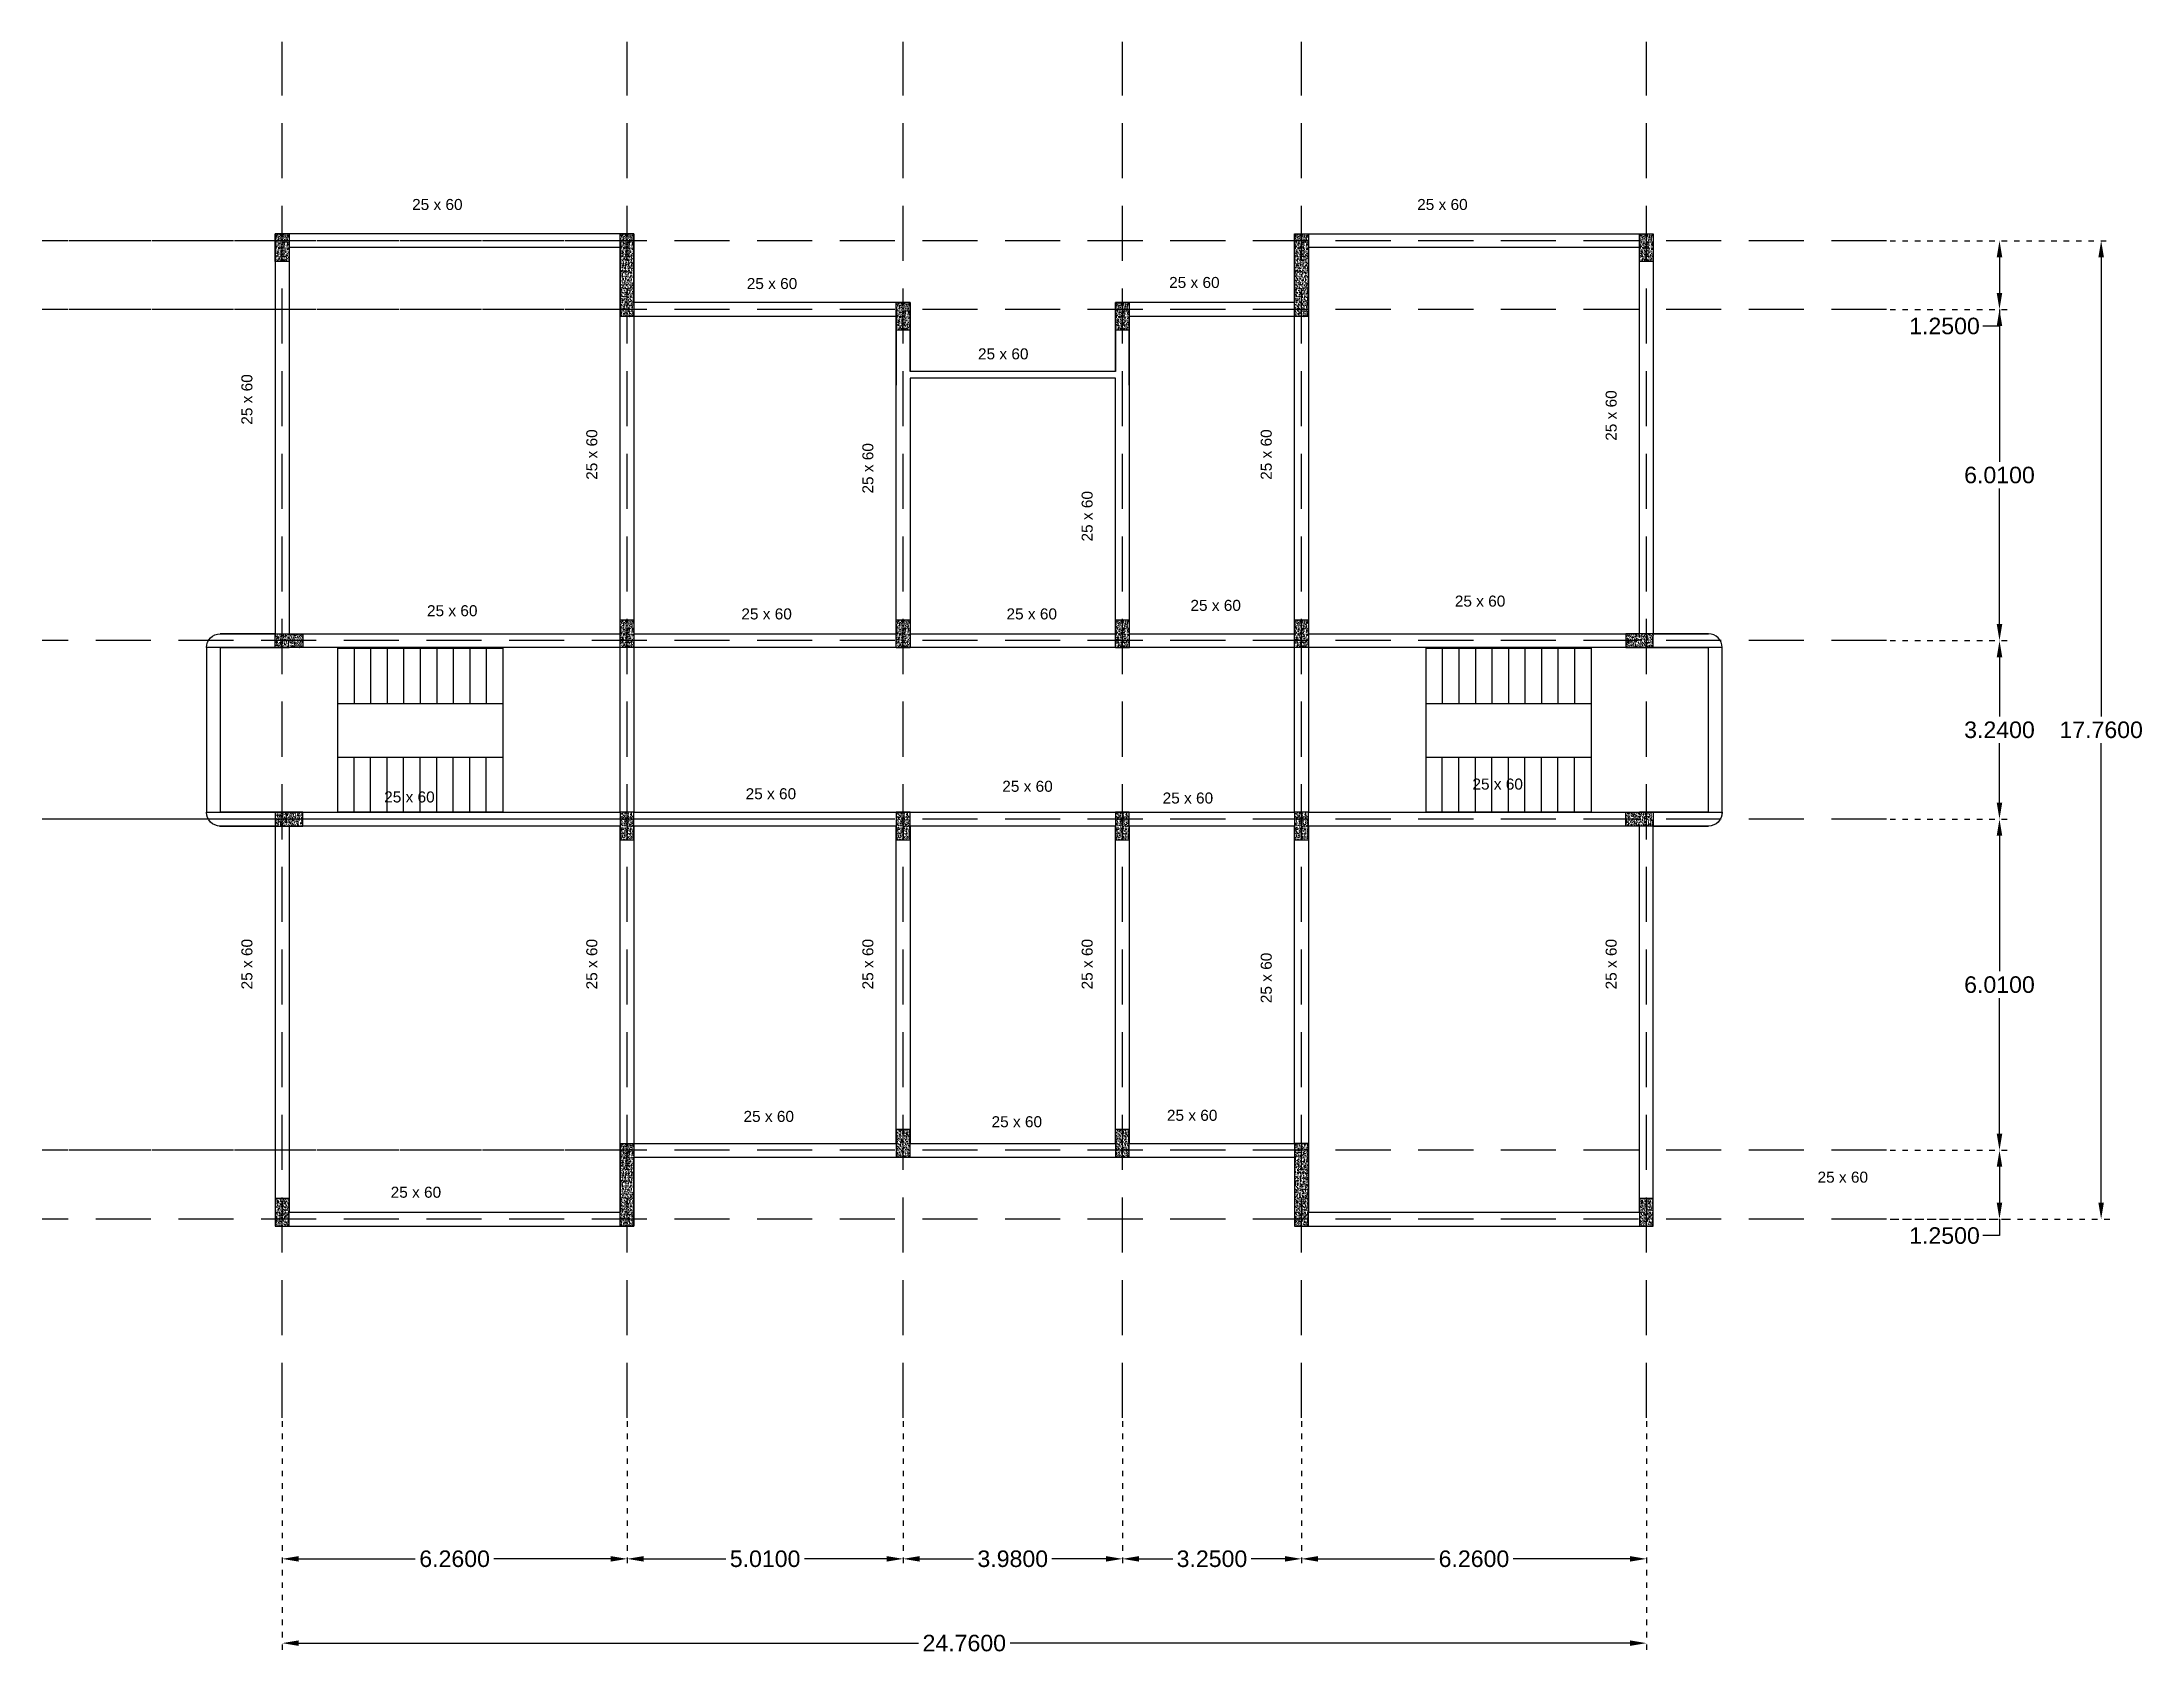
# Model space of a CAD drawing. Header units: inches. Extents: x 19185.4 to 19223.5, y 8696.2 to 8725.5.
import ezdxf

# ---------------------------------------------------------------- set-up
doc = ezdxf.new("R2010")
doc.units = ezdxf.units.IN
doc.header["$MEASUREMENT"] = 0
doc.linetypes.add('DASHEDX2', pattern=[1.5, 1, -0.5])
doc.linetypes.add('DOT2', pattern=[0.125, 0, -0.125])
for name, color, linetype in [('AXIS', 1, 'DASHEDX2'), ('columns', 4, 'Continuous'), ('dimensions', 3, 'DOT2'), ('label', 10, 'Continuous'), ('stairs', 7, 'Continuous'), ('walls', 2, 'Continuous')]:
    doc.layers.add(name, color=color, linetype=linetype)
doc.styles.get("Standard").update_dxf_attribs({"font": 'arial.ttf'})
doc.dimstyles.new('ahmed', dxfattribs={"dimtxt": 0.3, "dimasz": 0.3, "dimexe": 0.18, "dimexo": 0.0625, "dimgap": 0.09, "dimtad": 0, "dimtih": 1, "dimtoh": 1, "dimdec": 4, "dimzin": 0, "dimdsep": 46, "dimtxsty": 'Standard', "dimcen": 0.09, "dimclrt": 256, "dimadec": 0, "dimazin": 0, "dimtfac": 1, "dimtdec": 4, "dimtofl": 0, "dimtmove": 0, "dimatfit": 3, "dimfxl": 1, "dimtolj": 1, "dimtzin": 0, "dimarcsym": 0})
pattern_1 = [(320, (10470.25329, 27897.49357), (-0.0062752135, -0.07172601826), [0.0075, -0.0825]), (265, (10470.25329, 27897.49357), (0.07521921337, 0.01387513336), [0.006, -0.066]), (10.45144446, (10470.252765, 27897.487596), (0.0689439991, -0.05785088467), [0.0063740192, -0.0701142112]), (316.1842, (10470.27329, 27897.49357), (-0.01655192808, -0.10672413307), [0.01125, -0.12375]), (6.6356355, (10470.27191, 27897.48468), (0.0974118601, -0.09346619457), [0.0095610342, -0.105171376]), (261.184164, (10470.27329, 27897.49357), (0.09741186, -0.0934661945), [0.009, -0.0990000001]), (291, (10470.26829, 27897.48357), (-0.04026188907, -0.05969070521), [0.0075, -0.0825]), (236, (10470.26829, 27897.48357), (0.0725150045, -0.0243315332), [0.006, -0.066]), (341.45144474, (10470.26493, 27897.4786), (0.03225311528, -0.08402223767), [0.006374019, -0.0701142112]), (307.5, (10470.253288, 27897.493573), (0.033289385383, -0.001215985532), [0, -0.0652, 0, -0.067, 0, -0.06625]), (277.5, (10470.253288, 27897.493573), (0.03944117119, -0.026306953744), [0, -0.0382, 0, -0.0637, 0, -0.02525]), (237.5, (10470.253288, 27897.515873), (-0.002255487173, -0.053382243617), [0, -0.025, 0, -0.078, 0, -0.1035]), (227.5, (10470.253288, 27897.525873), (0.01001049823, -0.05831861693), [0, -0.0325, 0, -0.0518, 0, -0.0735])]
pattern_2 = [(50, (6.8296, 2.11573), (0.07172601826, -0.0062752135), [0.0075, -0.0825]), (355, (6.8296, 2.11573), (-0.01387513336, 0.07521921337), [0.006, -0.066]), (100.45144446, (6.83558, 2.115205), (0.05785088467, 0.0689439991), [0.0063740192, -0.0701142112]), (46.1842, (6.8296, 2.13573), (0.10672413307, -0.01655192808), [0.01125, -0.12375]), (96.6356355, (6.8385, 2.13435), (0.09346619457, 0.0974118601), [0.0095610342, -0.105171376]), (351.184164, (6.8296, 2.13573), (0.0934661945, 0.09741186), [0.009, -0.0990000001]), (21, (6.8396, 2.13073), (0.05969070521, -0.04026188907), [0.0075, -0.0825]), (326, (6.8396, 2.13073), (0.0243315332, 0.0725150045), [0.006, -0.066]), (71.45144474, (6.844576, 2.12737), (0.08402223767, 0.03225311528), [0.006374019, -0.0701142112]), (37.5, (6.829601, 2.115728), (0.001215985532, 0.033289385383), [0, -0.0652, 0, -0.067, 0, -0.06625]), (7.5, (6.8296, 2.115728), (0.026306953744, 0.03944117119), [0, -0.0382, 0, -0.0637, 0, -0.02525]), (327.5, (6.807301, 2.115728), (0.053382243617, -0.002255487173), [0, -0.025, 0, -0.078, 0, -0.1035]), (317.5, (6.7973, 2.11573), (0.05831861693, 0.01001049823), [0, -0.0325, 0, -0.0518, 0, -0.0735])]
pattern_3 = [(50, (22.0796, 0.86573), (0.07172601826, -0.0062752135), [0.0075, -0.0825]), (355, (22.0796, 0.86573), (-0.01387513336, 0.07521921337), [0.006, -0.066]), (100.45144446, (22.08558, 0.865205), (0.05785088467, 0.0689439991), [0.0063740192, -0.0701142112]), (46.1842, (22.0796, 0.88573), (0.10672413307, -0.01655192808), [0.01125, -0.12375]), (96.6356355, (22.0885, 0.88435), (0.09346619457, 0.0974118601), [0.0095610342, -0.105171376]), (351.184164, (22.0796, 0.88573), (0.0934661945, 0.09741186), [0.009, -0.0990000001]), (21, (22.0896, 0.88073), (0.05969070521, -0.04026188907), [0.0075, -0.0825]), (326, (22.0896, 0.88073), (0.0243315332, 0.0725150045), [0.006, -0.066]), (71.45144474, (22.094576, 0.87737), (0.08402223767, 0.03225311528), [0.006374019, -0.0701142112]), (37.5, (22.079601, 0.865728), (0.001215985532, 0.033289385383), [0, -0.0652, 0, -0.067, 0, -0.06625]), (7.5, (22.0796, 0.865728), (0.026306953744, 0.03944117119), [0, -0.0382, 0, -0.0637, 0, -0.02525]), (327.5, (22.057301, 0.865728), (0.053382243617, -0.002255487173), [0, -0.025, 0, -0.078, 0, -0.1035]), (317.5, (22.0473, 0.86573), (0.05831861693, 0.01001049823), [0, -0.0325, 0, -0.0518, 0, -0.0735])]
pattern_4 = [(50, (25.3296, 2.11573), (0.07172601826, -0.0062752135), [0.0075, -0.0825]), (355, (25.3296, 2.11573), (-0.01387513336, 0.07521921337), [0.006, -0.066]), (100.45144446, (25.33558, 2.115205), (0.05785088467, 0.0689439991), [0.0063740192, -0.0701142112]), (46.1842, (25.3296, 2.13573), (0.10672413307, -0.01655192808), [0.01125, -0.12375]), (96.6356355, (25.3385, 2.13435), (0.09346619457, 0.0974118601), [0.0095610342, -0.105171376]), (351.184164, (25.3296, 2.13573), (0.0934661945, 0.09741186), [0.009, -0.0990000001]), (21, (25.3396, 2.13073), (0.05969070521, -0.04026188907), [0.0075, -0.0825]), (326, (25.3396, 2.13073), (0.0243315332, 0.0725150045), [0.006, -0.066]), (71.45144474, (25.344576, 2.12737), (0.08402223767, 0.03225311528), [0.006374019, -0.0701142112]), (37.5, (25.329601, 2.115728), (0.001215985532, 0.033289385383), [0, -0.0652, 0, -0.067, 0, -0.06625]), (7.5, (25.3296, 2.115728), (0.026306953744, 0.03944117119), [0, -0.0382, 0, -0.0637, 0, -0.02525]), (327.5, (25.307301, 2.115728), (0.053382243617, -0.002255487173), [0, -0.025, 0, -0.078, 0, -0.1035]), (317.5, (25.2973, 2.11573), (0.05831861693, 0.01001049823), [0, -0.0325, 0, -0.0518, 0, -0.0735])]
pattern_5 = [(50, (31.5896, 2.11573), (0.07172601826, -0.0062752135), [0.0075, -0.0825]), (355, (31.5896, 2.11573), (-0.01387513336, 0.07521921337), [0.006, -0.066]), (100.45144446, (31.59558, 2.115205), (0.05785088467, 0.0689439991), [0.0063740192, -0.0701142112]), (46.1842, (31.5896, 2.13573), (0.10672413307, -0.01655192808), [0.01125, -0.12375]), (96.6356355, (31.5985, 2.13435), (0.09346619457, 0.0974118601), [0.0095610342, -0.105171376]), (351.184164, (31.5896, 2.13573), (0.0934661945, 0.09741186), [0.009, -0.0990000001]), (21, (31.5996, 2.13073), (0.05969070521, -0.04026188907), [0.0075, -0.0825]), (326, (31.5996, 2.13073), (0.0243315332, 0.0725150045), [0.006, -0.066]), (71.45144474, (31.604576, 2.12737), (0.08402223767, 0.03225311528), [0.006374019, -0.0701142112]), (37.5, (31.589601, 2.115728), (0.001215985532, 0.033289385383), [0, -0.0652, 0, -0.067, 0, -0.06625]), (7.5, (31.5896, 2.115728), (0.026306953744, 0.03944117119), [0, -0.0382, 0, -0.0637, 0, -0.02525]), (327.5, (31.567301, 2.115728), (0.053382243617, -0.002255487173), [0, -0.025, 0, -0.078, 0, -0.1035]), (317.5, (31.5573, 2.11573), (0.05831861693, 0.01001049823), [0, -0.0325, 0, -0.0518, 0, -0.0735])]
pattern_6 = [(50, (18.0996, 0.86573), (0.07172601826, -0.0062752135), [0.0075, -0.0825]), (355, (18.0996, 0.86573), (-0.01387513336, 0.07521921337), [0.006, -0.066]), (100.45144446, (18.10558, 0.865205), (0.05785088467, 0.0689439991), [0.0063740192, -0.0701142112]), (46.1842, (18.0996, 0.88573), (0.10672413307, -0.01655192808), [0.01125, -0.12375]), (96.6356355, (18.1085, 0.88435), (0.09346619457, 0.0974118601), [0.0095610342, -0.105171376]), (351.184164, (18.0996, 0.88573), (0.0934661945, 0.09741186), [0.009, -0.0990000001]), (21, (18.1096, 0.88073), (0.05969070521, -0.04026188907), [0.0075, -0.0825]), (326, (18.1096, 0.88073), (0.0243315332, 0.0725150045), [0.006, -0.066]), (71.45144474, (18.114576, 0.87737), (0.08402223767, 0.03225311528), [0.006374019, -0.0701142112]), (37.5, (18.099601, 0.865728), (0.001215985532, 0.033289385383), [0, -0.0652, 0, -0.067, 0, -0.06625]), (7.5, (18.0996, 0.865728), (0.026306953744, 0.03944117119), [0, -0.0382, 0, -0.0637, 0, -0.02525]), (327.5, (18.077301, 0.865728), (0.053382243617, -0.002255487173), [0, -0.025, 0, -0.078, 0, -0.1035]), (317.5, (18.0673, 0.86573), (0.05831861693, 0.01001049823), [0, -0.0325, 0, -0.0518, 0, -0.0735])]
pattern_7 = [(50, (13.0896, -4.89427), (0.07172601826, -0.0062752135), [0.0075, -0.0825]), (355, (13.0896, -4.89427), (-0.01387513336, 0.07521921337), [0.006, -0.066]), (100.45144446, (13.09558, -4.894795), (0.05785088467, 0.0689439991), [0.0063740192, -0.0701142112]), (46.1842, (13.0896, -4.87427), (0.10672413307, -0.01655192808), [0.01125, -0.12375]), (96.6356355, (13.0985, -4.87565), (0.09346619457, 0.0974118601), [0.0095610342, -0.105171376]), (351.184164, (13.0896, -4.87427), (0.0934661945, 0.09741186), [0.009, -0.0990000001]), (21, (13.0996, -4.87927), (0.05969070521, -0.04026188907), [0.0075, -0.0825]), (326, (13.0996, -4.87927), (0.0243315332, 0.0725150045), [0.006, -0.066]), (71.45144474, (13.104576, -4.88263), (0.08402223767, 0.03225311528), [0.006374019, -0.0701142112]), (37.5, (13.089601, -4.894272), (0.001215985532, 0.033289385383), [0, -0.0652, 0, -0.067, 0, -0.06625]), (7.5, (13.0896, -4.894272), (0.026306953744, 0.03944117119), [0, -0.0382, 0, -0.0637, 0, -0.02525]), (327.5, (13.067301, -4.894272), (0.053382243617, -0.002255487173), [0, -0.025, 0, -0.078, 0, -0.1035]), (317.5, (13.0573, -4.89427), (0.05831861693, 0.01001049823), [0, -0.0325, 0, -0.0518, 0, -0.0735])]
pattern_8 = [(50, (18.0996, -4.89427), (0.07172601826, -0.0062752135), [0.0075, -0.0825]), (355, (18.0996, -4.89427), (-0.01387513336, 0.07521921337), [0.006, -0.066]), (100.45144446, (18.10558, -4.894795), (0.05785088467, 0.0689439991), [0.0063740192, -0.0701142112]), (46.1842, (18.0996, -4.87427), (0.10672413307, -0.01655192808), [0.01125, -0.12375]), (96.6356355, (18.1085, -4.87565), (0.09346619457, 0.0974118601), [0.0095610342, -0.105171376]), (351.184164, (18.0996, -4.87427), (0.0934661945, 0.09741186), [0.009, -0.0990000001]), (21, (18.1096, -4.87927), (0.05969070521, -0.04026188907), [0.0075, -0.0825]), (326, (18.1096, -4.87927), (0.0243315332, 0.0725150045), [0.006, -0.066]), (71.45144474, (18.114576, -4.88263), (0.08402223767, 0.03225311528), [0.006374019, -0.0701142112]), (37.5, (18.099601, -4.894272), (0.001215985532, 0.033289385383), [0, -0.0652, 0, -0.067, 0, -0.06625]), (7.5, (18.0996, -4.894272), (0.026306953744, 0.03944117119), [0, -0.0382, 0, -0.0637, 0, -0.02525]), (327.5, (18.077301, -4.894272), (0.053382243617, -0.002255487173), [0, -0.025, 0, -0.078, 0, -0.1035]), (317.5, (18.0673, -4.89427), (0.05831861693, 0.01001049823), [0, -0.0325, 0, -0.0518, 0, -0.0735])]
pattern_9 = [(50, (25.3296, -4.89427), (0.07172601826, -0.0062752135), [0.0075, -0.0825]), (355, (25.3296, -4.89427), (-0.01387513336, 0.07521921337), [0.006, -0.066]), (100.45144446, (25.33558, -4.894795), (0.05785088467, 0.0689439991), [0.0063740192, -0.0701142112]), (46.1842, (25.3296, -4.87427), (0.10672413307, -0.01655192808), [0.01125, -0.12375]), (96.6356355, (25.3385, -4.87565), (0.09346619457, 0.0974118601), [0.0095610342, -0.105171376]), (351.184164, (25.3296, -4.87427), (0.0934661945, 0.09741186), [0.009, -0.0990000001]), (21, (25.3396, -4.87927), (0.05969070521, -0.04026188907), [0.0075, -0.0825]), (326, (25.3396, -4.87927), (0.0243315332, 0.0725150045), [0.006, -0.066]), (71.45144474, (25.344576, -4.88263), (0.08402223767, 0.03225311528), [0.006374019, -0.0701142112]), (37.5, (25.329601, -4.894272), (0.001215985532, 0.033289385383), [0, -0.0652, 0, -0.067, 0, -0.06625]), (7.5, (25.3296, -4.894272), (0.026306953744, 0.03944117119), [0, -0.0382, 0, -0.0637, 0, -0.02525]), (327.5, (25.307301, -4.894272), (0.053382243617, -0.002255487173), [0, -0.025, 0, -0.078, 0, -0.1035]), (317.5, (25.2973, -4.89427), (0.05831861693, 0.01001049823), [0, -0.0325, 0, -0.0518, 0, -0.0735])]
pattern_10 = [(50, (22.0796, -4.89427), (0.07172601826, -0.0062752135), [0.0075, -0.0825]), (355, (22.0796, -4.89427), (-0.01387513336, 0.07521921337), [0.006, -0.066]), (100.45144446, (22.08558, -4.894795), (0.05785088467, 0.0689439991), [0.0063740192, -0.0701142112]), (46.1842, (22.0796, -4.87427), (0.10672413307, -0.01655192808), [0.01125, -0.12375]), (96.6356355, (22.0885, -4.87565), (0.09346619457, 0.0974118601), [0.0095610342, -0.105171376]), (351.184164, (22.0796, -4.87427), (0.0934661945, 0.09741186), [0.009, -0.0990000001]), (21, (22.0896, -4.87927), (0.05969070521, -0.04026188907), [0.0075, -0.0825]), (326, (22.0896, -4.87927), (0.0243315332, 0.0725150045), [0.006, -0.066]), (71.45144474, (22.094576, -4.88263), (0.08402223767, 0.03225311528), [0.006374019, -0.0701142112]), (37.5, (22.079601, -4.894272), (0.001215985532, 0.033289385383), [0, -0.0652, 0, -0.067, 0, -0.06625]), (7.5, (22.0796, -4.894272), (0.026306953744, 0.03944117119), [0, -0.0382, 0, -0.0637, 0, -0.02525]), (327.5, (22.057301, -4.894272), (0.053382243617, -0.002255487173), [0, -0.025, 0, -0.078, 0, -0.1035]), (317.5, (22.0473, -4.89427), (0.05831861693, 0.01001049823), [0, -0.0325, 0, -0.0518, 0, -0.0735])]
pattern_11 = [(320, (10468.49329, 27897.49357), (-0.0062752135, -0.07172601826), [0.0075, -0.0825]), (265, (10468.49329, 27897.49357), (0.07521921337, 0.01387513336), [0.006, -0.066]), (10.45144446, (10468.492765, 27897.487596), (0.0689439991, -0.05785088467), [0.0063740192, -0.0701142112]), (316.1842, (10468.51329, 27897.49357), (-0.01655192808, -0.10672413307), [0.01125, -0.12375]), (6.6356355, (10468.51191, 27897.48468), (0.0974118601, -0.09346619457), [0.0095610342, -0.105171376]), (261.184164, (10468.51329, 27897.49357), (0.09741186, -0.0934661945), [0.009, -0.0990000001]), (291, (10468.50829, 27897.48357), (-0.04026188907, -0.05969070521), [0.0075, -0.0825]), (236, (10468.50829, 27897.48357), (0.0725150045, -0.0243315332), [0.006, -0.066]), (341.45144474, (10468.50493, 27897.4786), (0.03225311528, -0.08402223767), [0.006374019, -0.0701142112]), (307.5, (10468.493288, 27897.493573), (0.033289385383, -0.001215985532), [0, -0.0652, 0, -0.067, 0, -0.06625]), (277.5, (10468.493288, 27897.493573), (0.03944117119, -0.026306953744), [0, -0.0382, 0, -0.0637, 0, -0.02525]), (237.5, (10468.493288, 27897.515873), (-0.002255487173, -0.053382243617), [0, -0.025, 0, -0.078, 0, -0.1035]), (227.5, (10468.493288, 27897.525873), (0.01001049823, -0.05831861693), [0, -0.0325, 0, -0.0518, 0, -0.0735])]

msp = doc.modelspace()

# ---------------------------------------------------------------- texts
at = {"layer": 'label', "char_height": 0.2, "attachment_point": 1}
for insert in [(19192.09341, 8722.60507), (19210.33458, 8722.60507), (19198.16733, 8721.17009), (19205.8325, 8721.18948), (19202.36406, 8719.89358), (19206.2193, 8715.32844), (19211.01818, 8715.40579), (19192.36377, 8715.23148), (19198.06899, 8715.17331), (19202.88155, 8715.17331), (19191.58736, 8711.85075), (19198.14706, 8711.90892), (19202.80438, 8712.04466), (19205.7152, 8711.83135), (19211.33736, 8712.08448), (19198.10825, 8706.05264), (19202.61032, 8705.95568), (19205.79282, 8706.07203), (19191.70443, 8704.67583), (19217.60112, 8704.94948)]:
    msp.add_mtext_dynamic_manual_height_columns('25 x 60 ', width=1.0881856, gutter_width=1, heights=[0], dxfattribs=dict(at, insert=insert))
at = {"layer": 'label', "char_height": 0.2, "attachment_point": 1, "rotation": 90}
for insert in [(19188.99485, 8718.50734), (19213.75485, 8718.2159), (19195.25485, 8717.50734), (19207.49485, 8717.50734), (19200.26485, 8717.25734), (19204.24485, 8716.38734), (19188.99485, 8708.25734), (19195.25485, 8708.25734), (19200.26485, 8708.25734), (19204.24485, 8708.25734), (19207.49485, 8708.00734), (19213.75485, 8708.25734)]:
    msp.add_mtext_dynamic_manual_height_columns('25 x 60 ', width=1.0881856, gutter_width=1, heights=[0], dxfattribs=dict(at, insert=insert))

# ---------------------------------------------------------------- blocks, each defined once
blk = doc.blocks.new('*D1')
at = {"layer": 'Defpoints', "color": 0}
for p in [(19218.854, 8721.848), (19218.854, 8720.598), (19220.903, 8720.598)]:
    blk.add_point(p, dxfattribs=at)
at = {"layer": 'dimensions', "color": 0, "lineweight": -2, "transparency": 16777216}
for p, q in [((19218.917, 8721.848), (19221.083, 8721.848)), ((19218.917, 8720.598), (19221.083, 8720.598))]:
    blk.add_line(p, q, dxfattribs=at)
at = {"layer": 'dimensions', "color": 0, "linetype": 'Continuous', "lineweight": -2, "transparency": 16777216}
for p, q in [((19220.903, 8721.548), (19220.903, 8720.898)), ((19220.903, 8720.298), (19220.603, 8720.298)), ((19220.903, 8720.598), (19220.903, 8720.298))]:
    blk.add_line(p, q, dxfattribs=at)
at = {"layer": 'dimensions', "color": 0, "transparency": 16777216}
for points in [[(19220.853, 8721.548), (19220.953, 8721.548), (19220.903, 8721.848)], [(19220.853, 8720.898), (19220.953, 8720.898), (19220.903, 8720.598)]]:
    blk.add_solid(points, dxfattribs=at)
at = {"layer": 'dimensions', "transparency": 16777216, "insert": (19219.905, 8720.298), "char_height": 0.3, "attachment_point": 5}
blk.add_mtext('\\A1;1.2500', dxfattribs=at)
blk = doc.blocks.new('*D2')
at = {"layer": 'Defpoints', "color": 0}
for p in [(19218.854, 8720.598), (19218.854, 8714.588), (19220.903, 8714.588)]:
    blk.add_point(p, dxfattribs=at)
at = {"layer": 'dimensions', "color": 0, "lineweight": -2, "transparency": 16777216}
for p, q in [((19218.917, 8720.598), (19221.083, 8720.598)), ((19218.917, 8714.588), (19221.083, 8714.588))]:
    blk.add_line(p, q, dxfattribs=at)
at = {"layer": 'dimensions', "color": 0, "linetype": 'Continuous', "lineweight": -2, "transparency": 16777216}
for p, q in [((19220.903, 8720.298), (19220.903, 8717.836)), ((19220.903, 8714.888), (19220.903, 8717.35))]:
    blk.add_line(p, q, dxfattribs=at)
at = {"layer": 'dimensions', "color": 0, "transparency": 16777216}
for points in [[(19220.853, 8720.298), (19220.953, 8720.298), (19220.903, 8720.598)], [(19220.853, 8714.888), (19220.953, 8714.888), (19220.903, 8714.588)]]:
    blk.add_solid(points, dxfattribs=at)
at = {"layer": 'dimensions', "transparency": 16777216, "insert": (19220.903, 8717.593), "char_height": 0.3, "attachment_point": 5}
blk.add_mtext('\\A1;6.0100', dxfattribs=at)
blk = doc.blocks.new('*D3')
at = {"layer": 'Defpoints', "color": 0}
for p in [(19218.854, 8714.588), (19218.854, 8711.348), (19220.903, 8711.348)]:
    blk.add_point(p, dxfattribs=at)
at = {"layer": 'dimensions', "color": 0, "lineweight": -2, "transparency": 16777216}
for p, q in [((19218.917, 8714.588), (19221.083, 8714.588)), ((19218.917, 8711.348), (19221.083, 8711.348))]:
    blk.add_line(p, q, dxfattribs=at)
at = {"layer": 'dimensions', "color": 0, "linetype": 'Continuous', "lineweight": -2, "transparency": 16777216}
for p, q in [((19220.903, 8714.288), (19220.903, 8713.211)), ((19220.903, 8711.648), (19220.903, 8712.725))]:
    blk.add_line(p, q, dxfattribs=at)
at = {"layer": 'dimensions', "color": 0, "transparency": 16777216}
for points in [[(19220.853, 8714.288), (19220.953, 8714.288), (19220.903, 8714.588)], [(19220.853, 8711.648), (19220.953, 8711.648), (19220.903, 8711.348)]]:
    blk.add_solid(points, dxfattribs=at)
at = {"layer": 'dimensions', "transparency": 16777216, "insert": (19220.903, 8712.968), "char_height": 0.3, "attachment_point": 5}
blk.add_mtext('\\A1;3.2400', dxfattribs=at)
blk = doc.blocks.new('*D4')
at = {"layer": 'Defpoints', "color": 0}
for p in [(19218.854, 8711.348), (19218.854, 8705.338), (19220.903, 8705.338)]:
    blk.add_point(p, dxfattribs=at)
at = {"layer": 'dimensions', "color": 0, "lineweight": -2, "transparency": 16777216}
for p, q in [((19218.917, 8711.348), (19221.083, 8711.348)), ((19218.917, 8705.338), (19221.083, 8705.338))]:
    blk.add_line(p, q, dxfattribs=at)
at = {"layer": 'dimensions', "color": 0, "linetype": 'Continuous', "lineweight": -2, "transparency": 16777216}
for p, q in [((19220.903, 8711.048), (19220.903, 8708.586)), ((19220.903, 8705.638), (19220.903, 8708.1))]:
    blk.add_line(p, q, dxfattribs=at)
at = {"layer": 'dimensions', "color": 0, "transparency": 16777216}
for points in [[(19220.853, 8711.048), (19220.953, 8711.048), (19220.903, 8711.348)], [(19220.853, 8705.638), (19220.953, 8705.638), (19220.903, 8705.338)]]:
    blk.add_solid(points, dxfattribs=at)
at = {"layer": 'dimensions', "transparency": 16777216, "insert": (19220.903, 8708.343), "char_height": 0.3, "attachment_point": 5}
blk.add_mtext('\\A1;6.0100', dxfattribs=at)
blk = doc.blocks.new('*D5')
at = {"layer": 'Defpoints', "color": 0}
for p in [(19218.854, 8705.338), (19218.854, 8704.088), (19220.903, 8704.088)]:
    blk.add_point(p, dxfattribs=at)
at = {"layer": 'dimensions', "color": 0, "lineweight": -2, "transparency": 16777216}
for p, q in [((19218.917, 8705.338), (19221.083, 8705.338)), ((19218.917, 8704.088), (19221.083, 8704.088))]:
    blk.add_line(p, q, dxfattribs=at)
at = {"layer": 'dimensions', "color": 0, "linetype": 'Continuous', "lineweight": -2, "transparency": 16777216}
for p, q in [((19220.903, 8705.038), (19220.903, 8704.388)), ((19220.903, 8704.088), (19220.903, 8703.788)), ((19220.903, 8703.788), (19220.603, 8703.788))]:
    blk.add_line(p, q, dxfattribs=at)
at = {"layer": 'dimensions', "color": 0, "transparency": 16777216}
for points in [[(19220.853, 8705.038), (19220.953, 8705.038), (19220.903, 8705.338)], [(19220.853, 8704.388), (19220.953, 8704.388), (19220.903, 8704.088)]]:
    blk.add_solid(points, dxfattribs=at)
at = {"layer": 'dimensions', "transparency": 16777216, "insert": (19219.905, 8703.788), "char_height": 0.3, "attachment_point": 5}
blk.add_mtext('\\A1;1.2500', dxfattribs=at)
blk = doc.blocks.new('*D6')
at = {"layer": 'Defpoints', "color": 0}
for p in [(19208.235, 8700.481), (19214.495, 8700.481), (19208.235, 8697.921)]:
    blk.add_point(p, dxfattribs=at)
at = {"layer": 'dimensions', "color": 0, "lineweight": -2, "transparency": 16777216}
for p, q in [((19208.235, 8700.419), (19208.235, 8697.741)), ((19214.495, 8700.419), (19214.495, 8697.741))]:
    blk.add_line(p, q, dxfattribs=at)
at = {"layer": 'dimensions', "color": 0, "linetype": 'Continuous', "lineweight": -2, "transparency": 16777216}
for p, q in [((19208.535, 8697.921), (19210.652, 8697.921)), ((19214.195, 8697.921), (19212.078, 8697.921))]:
    blk.add_line(p, q, dxfattribs=at)
at = {"layer": 'dimensions', "color": 0, "transparency": 16777216}
for points in [[(19208.535, 8697.971), (19208.535, 8697.871), (19208.235, 8697.921)], [(19214.195, 8697.971), (19214.195, 8697.871), (19214.495, 8697.921)]]:
    blk.add_solid(points, dxfattribs=at)
at = {"layer": 'dimensions', "transparency": 16777216, "insert": (19211.365, 8697.921), "char_height": 0.3, "attachment_point": 5}
blk.add_mtext('\\A1;6.2600', dxfattribs=at)
blk = doc.blocks.new('*D7')
at = {"layer": 'Defpoints', "color": 0}
for p in [(19204.985, 8700.481), (19208.235, 8700.481), (19204.985, 8697.921)]:
    blk.add_point(p, dxfattribs=at)
at = {"layer": 'dimensions', "color": 0, "lineweight": -2, "transparency": 16777216}
for p, q in [((19204.985, 8700.419), (19204.985, 8697.741)), ((19208.235, 8700.419), (19208.235, 8697.741))]:
    blk.add_line(p, q, dxfattribs=at)
at = {"layer": 'dimensions', "color": 0, "linetype": 'Continuous', "lineweight": -2, "transparency": 16777216}
for p, q in [((19205.285, 8697.921), (19205.898, 8697.921)), ((19207.935, 8697.921), (19207.322, 8697.921))]:
    blk.add_line(p, q, dxfattribs=at)
at = {"layer": 'dimensions', "color": 0, "transparency": 16777216}
for points in [[(19205.285, 8697.971), (19205.285, 8697.871), (19204.985, 8697.921)], [(19207.935, 8697.971), (19207.935, 8697.871), (19208.235, 8697.921)]]:
    blk.add_solid(points, dxfattribs=at)
at = {"layer": 'dimensions', "transparency": 16777216, "insert": (19206.61, 8697.921), "char_height": 0.3, "attachment_point": 5}
blk.add_mtext('\\A1;3.2500', dxfattribs=at)
blk = doc.blocks.new('*D8')
at = {"layer": 'Defpoints', "color": 0}
for p in [(19201.005, 8700.481), (19204.985, 8700.481), (19201.005, 8697.921)]:
    blk.add_point(p, dxfattribs=at)
at = {"layer": 'dimensions', "color": 0, "lineweight": -2, "transparency": 16777216}
for p, q in [((19201.005, 8700.419), (19201.005, 8697.741)), ((19204.985, 8700.419), (19204.985, 8697.741))]:
    blk.add_line(p, q, dxfattribs=at)
at = {"layer": 'dimensions', "color": 0, "linetype": 'Continuous', "lineweight": -2, "transparency": 16777216}
for p, q in [((19201.305, 8697.921), (19202.283, 8697.921)), ((19204.685, 8697.921), (19203.707, 8697.921))]:
    blk.add_line(p, q, dxfattribs=at)
at = {"layer": 'dimensions', "color": 0, "transparency": 16777216}
for points in [[(19201.305, 8697.971), (19201.305, 8697.871), (19201.005, 8697.921)], [(19204.685, 8697.971), (19204.685, 8697.871), (19204.985, 8697.921)]]:
    blk.add_solid(points, dxfattribs=at)
at = {"layer": 'dimensions', "transparency": 16777216, "insert": (19202.995, 8697.921), "char_height": 0.3, "attachment_point": 5}
blk.add_mtext('\\A1;3.9800', dxfattribs=at)
blk = doc.blocks.new('*D9')
at = {"layer": 'Defpoints', "color": 0}
for p in [(19195.995, 8700.481), (19201.005, 8700.481), (19195.995, 8697.921)]:
    blk.add_point(p, dxfattribs=at)
at = {"layer": 'dimensions', "color": 0, "lineweight": -2, "transparency": 16777216}
for p, q in [((19195.995, 8700.419), (19195.995, 8697.741)), ((19201.005, 8700.419), (19201.005, 8697.741))]:
    blk.add_line(p, q, dxfattribs=at)
at = {"layer": 'dimensions', "color": 0, "linetype": 'Continuous', "lineweight": -2, "transparency": 16777216}
for p, q in [((19196.295, 8697.921), (19197.788, 8697.921)), ((19200.705, 8697.921), (19199.213, 8697.921))]:
    blk.add_line(p, q, dxfattribs=at)
at = {"layer": 'dimensions', "color": 0, "transparency": 16777216}
for points in [[(19196.295, 8697.971), (19196.295, 8697.871), (19195.995, 8697.921)], [(19200.705, 8697.971), (19200.705, 8697.871), (19201.005, 8697.921)]]:
    blk.add_solid(points, dxfattribs=at)
at = {"layer": 'dimensions', "transparency": 16777216, "insert": (19198.5, 8697.921), "char_height": 0.3, "attachment_point": 5}
blk.add_mtext('\\A1;5.0100', dxfattribs=at)
blk = doc.blocks.new('*D10')
at = {"layer": 'Defpoints', "color": 0}
for p in [(19189.735, 8700.481), (19195.995, 8700.481), (19189.735, 8697.921)]:
    blk.add_point(p, dxfattribs=at)
at = {"layer": 'dimensions', "color": 0, "lineweight": -2, "transparency": 16777216}
for p, q in [((19189.735, 8700.419), (19189.735, 8697.741)), ((19195.995, 8700.419), (19195.995, 8697.741))]:
    blk.add_line(p, q, dxfattribs=at)
at = {"layer": 'dimensions', "color": 0, "linetype": 'Continuous', "lineweight": -2, "transparency": 16777216}
for p, q in [((19190.035, 8697.921), (19192.152, 8697.921)), ((19195.695, 8697.921), (19193.578, 8697.921))]:
    blk.add_line(p, q, dxfattribs=at)
at = {"layer": 'dimensions', "color": 0, "transparency": 16777216}
for points in [[(19190.035, 8697.971), (19190.035, 8697.871), (19189.735, 8697.921)], [(19195.695, 8697.971), (19195.695, 8697.871), (19195.995, 8697.921)]]:
    blk.add_solid(points, dxfattribs=at)
at = {"layer": 'dimensions', "transparency": 16777216, "insert": (19192.865, 8697.921), "char_height": 0.3, "attachment_point": 5}
blk.add_mtext('\\A1;6.2600', dxfattribs=at)
blk = doc.blocks.new('*D13')
at = {"layer": 'Defpoints', "color": 0}
for p in [(19218.854, 8721.848), (19218.917, 8704.088), (19222.748, 8704.088)]:
    blk.add_point(p, dxfattribs=at)
at = {"layer": 'dimensions', "color": 0, "lineweight": -2, "transparency": 16777216}
for p, q in [((19218.917, 8721.848), (19222.928, 8721.848)), ((19218.979, 8704.088), (19222.928, 8704.088))]:
    blk.add_line(p, q, dxfattribs=at)
at = {"layer": 'dimensions', "color": 0, "linetype": 'Continuous', "lineweight": -2, "transparency": 16777216}
for p, q in [((19222.748, 8721.548), (19222.748, 8713.211)), ((19222.748, 8704.388), (19222.748, 8712.725))]:
    blk.add_line(p, q, dxfattribs=at)
at = {"layer": 'dimensions', "color": 0, "transparency": 16777216}
for points in [[(19222.698, 8721.548), (19222.798, 8721.548), (19222.748, 8721.848)], [(19222.698, 8704.388), (19222.798, 8704.388), (19222.748, 8704.088)]]:
    blk.add_solid(points, dxfattribs=at)
at = {"layer": 'dimensions', "transparency": 16777216, "insert": (19222.748, 8712.968), "char_height": 0.3, "attachment_point": 5}
blk.add_mtext('\\A1;17.7600', dxfattribs=at)
blk = doc.blocks.new('*D14')
at = {"layer": 'Defpoints', "color": 0}
for p in [(19189.735, 8700.481), (19214.495, 8700.481), (19214.495, 8696.391)]:
    blk.add_point(p, dxfattribs=at)
at = {"layer": 'dimensions', "color": 0, "lineweight": -2, "transparency": 16777216}
for p, q in [((19189.735, 8700.419), (19189.735, 8696.211)), ((19214.495, 8700.419), (19214.495, 8696.211))]:
    blk.add_line(p, q, dxfattribs=at)
at = {"layer": 'dimensions', "color": 0, "linetype": 'Continuous', "lineweight": -2, "transparency": 16777216}
for p, q in [((19190.035, 8696.391), (19201.284, 8696.391)), ((19214.195, 8696.391), (19202.947, 8696.391))]:
    blk.add_line(p, q, dxfattribs=at)
at = {"layer": 'dimensions', "color": 0, "transparency": 16777216}
for points in [[(19190.035, 8696.441), (19190.035, 8696.341), (19189.735, 8696.391)], [(19214.195, 8696.441), (19214.195, 8696.341), (19214.495, 8696.391)]]:
    blk.add_solid(points, dxfattribs=at)
at = {"layer": 'dimensions', "transparency": 16777216, "insert": (19202.115, 8696.391), "char_height": 0.3, "attachment_point": 5}
blk.add_mtext('\\A1;24.7600', dxfattribs=at)

# ---------------------------------------------------------------- dimensions: what is measured, and where the dimension line sits
at = {"layer": 'dimensions'}
for base, p1, p2, picture, middle in [((19220.90325, 8720.59781), (19218.85413, 8721.84781), (19218.85413, 8720.59781), '*D1', (19219.90517, 8720.29781)), ((19222.74844, 8704.08781), (19218.85413, 8721.84781), (19218.91663, 8704.08781), '*D13', (19222.74844, 8712.96781)), ((19220.90325, 8714.58781), (19218.85413, 8720.59781), (19218.85413, 8714.58781), '*D2', (19220.90325, 8717.59281)), ((19220.90325, 8711.34781), (19218.85413, 8714.58781), (19218.85413, 8711.34781), '*D3', (19220.90325, 8712.96781)), ((19220.90325, 8705.33781), (19218.85413, 8711.34781), (19218.85413, 8705.33781), '*D4', (19220.90325, 8708.34281)), ((19220.90325, 8704.08781), (19218.85413, 8705.33781), (19218.85413, 8704.08781), '*D5', (19219.90517, 8703.78781))]:
    dim = msp.add_linear_dim(base=base, p1=p1, p2=p2, angle=90, dimstyle='ahmed', dxfattribs=at)
    dim.commit()
    dim.dimension.update_dxf_attribs({"geometry": picture, "text_midpoint": middle})
for base, p1, p2, picture, middle in [((19189.73537, 8697.92063), (19195.99537, 8700.48121), (19189.73537, 8700.48121), '*D10', (19192.86537, 8697.92063)), ((19214.49537, 8696.3908), (19189.73537, 8700.48121), (19214.49537, 8700.48121), '*D14', (19202.11537, 8696.3908)), ((19195.99537, 8697.92063), (19201.00537, 8700.48121), (19195.99537, 8700.48121), '*D9', (19198.50037, 8697.92063)), ((19201.00537, 8697.92063), (19204.98537, 8700.48121), (19201.00537, 8700.48121), '*D8', (19202.99537, 8697.92063)), ((19204.98537, 8697.92063), (19208.23537, 8700.48121), (19204.98537, 8700.48121), '*D7', (19206.61037, 8697.92063)), ((19208.23537, 8697.92063), (19214.49537, 8700.48121), (19208.23537, 8700.48121), '*D6', (19211.36537, 8697.92063))]:
    dim = msp.add_linear_dim(base=base, p1=p1, p2=p2, dimstyle='ahmed', dxfattribs=at)
    dim.commit()
    dim.dimension.update_dxf_attribs({"geometry": picture, "text_midpoint": middle})

# ---------------------------------------------------------------- hatches: boundary and pattern name
at = {"layer": 'columns'}
h = msp.add_hatch(dxfattribs=at)
h.set_pattern_fill('AR-CONC', color=256, scale=0.01)
h.set_pattern_definition(pattern_2)
h.paths.add_polyline_path([(19189.61037, 8721.47281), (19189.86037, 8721.47281), (19189.86037, 8721.97281), (19189.61037, 8721.97281)])
h = msp.add_hatch(dxfattribs=at)
h.set_pattern_fill('AR-CONC', color=256, scale=0.01)
h.set_pattern_definition([(50, (13.0896, 2.11573), (0.07172601826, -0.0062752135), [0.0075, -0.0825]), (355, (13.0896, 2.11573), (-0.01387513336, 0.07521921337), [0.006, -0.066]), (100.45144446, (13.09558, 2.115205), (0.05785088467, 0.0689439991), [0.0063740192, -0.0701142112]), (46.1842, (13.0896, 2.13573), (0.10672413307, -0.01655192808), [0.01125, -0.12375]), (96.6356355, (13.0985, 2.13435), (0.09346619457, 0.0974118601), [0.0095610342, -0.105171376]), (351.184164, (13.0896, 2.13573), (0.0934661945, 0.09741186), [0.009, -0.0990000001]), (21, (13.0996, 2.13073), (0.05969070521, -0.04026188907), [0.0075, -0.0825]), (326, (13.0996, 2.13073), (0.0243315332, 0.0725150045), [0.006, -0.066]), (71.45144474, (13.104576, 2.12737), (0.08402223767, 0.03225311528), [0.006374019, -0.0701142112]), (37.5, (13.089601, 2.115728), (0.001215985532, 0.033289385383), [0, -0.0652, 0, -0.067, 0, -0.06625]), (7.5, (13.0896, 2.115728), (0.026306953744, 0.03944117119), [0, -0.0382, 0, -0.0637, 0, -0.02525]), (327.5, (13.067301, 2.115728), (0.053382243617, -0.002255487173), [0, -0.025, 0, -0.078, 0, -0.1035]), (317.5, (13.0573, 2.11573), (0.05831861693, 0.01001049823), [0, -0.0325, 0, -0.0518, 0, -0.0735])])
h.paths.add_polyline_path([(19195.87037, 8720.47281), (19196.12037, 8720.47281), (19196.12037, 8721.97281), (19195.87037, 8721.97281)])
h = msp.add_hatch(dxfattribs=at)
h.set_pattern_fill('AR-CONC', color=256, scale=0.01)
h.set_pattern_definition(pattern_4)
h.paths.add_polyline_path([(19208.11037, 8720.47281), (19208.36037, 8720.47281), (19208.36037, 8721.97281), (19208.11037, 8721.97281)])
h = msp.add_hatch(dxfattribs=at)
h.set_pattern_fill('AR-CONC', color=256, scale=0.01)
h.set_pattern_definition(pattern_5)
h.paths.add_polyline_path([(19214.37037, 8721.47281), (19214.62037, 8721.47281), (19214.62037, 8721.97281), (19214.37037, 8721.97281)])
h = msp.add_hatch(dxfattribs=at)
h.set_pattern_fill('AR-CONC', color=256, scale=0.01)
h.set_pattern_definition(pattern_6)
h.paths.add_polyline_path([(19200.88037, 8720.22281), (19201.13037, 8720.22281), (19201.13037, 8720.72281), (19200.88037, 8720.72281)])
h = msp.add_hatch(dxfattribs=at)
h.set_pattern_fill('AR-CONC', color=256, scale=0.01)
h.set_pattern_definition(pattern_3)
h.paths.add_polyline_path([(19204.86037, 8720.22281), (19205.11037, 8720.22281), (19205.11037, 8720.72281), (19204.86037, 8720.72281)])
h = msp.add_hatch(dxfattribs=at)
h.set_pattern_fill('AR-CONC', color=256, scale=0.01)
h.set_pattern_definition(pattern_7)
h.paths.add_polyline_path([(19195.87037, 8714.46281), (19196.12037, 8714.46281), (19196.12037, 8714.96281), (19195.87037, 8714.96281)])
h = msp.add_hatch(dxfattribs=at)
h.set_pattern_fill('AR-CONC', color=256, scale=0.01)
h.set_pattern_definition(pattern_8)
h.paths.add_polyline_path([(19200.88037, 8714.46281), (19201.13037, 8714.46281), (19201.13037, 8714.96281), (19200.88037, 8714.96281)])
h = msp.add_hatch(dxfattribs=at)
h.set_pattern_fill('AR-CONC', color=256, scale=0.01)
h.set_pattern_definition(pattern_10)
h.paths.add_polyline_path([(19204.86037, 8714.46281), (19205.11037, 8714.46281), (19205.11037, 8714.96281), (19204.86037, 8714.96281)])
h = msp.add_hatch(dxfattribs=at)
h.set_pattern_fill('AR-CONC', color=256, scale=0.01)
h.set_pattern_definition(pattern_9)
h.paths.add_polyline_path([(19208.11037, 8714.46281), (19208.36037, 8714.46281), (19208.36037, 8714.96281), (19208.11037, 8714.96281)])
h = msp.add_hatch(dxfattribs=at)
h.set_pattern_fill('AR-CONC', color=256, scale=0.01, angle=-90)
h.set_pattern_definition(pattern_1)
h.paths.add_polyline_path([(19189.61037, 8714.71281), (19189.61037, 8714.46281), (19190.11037, 8714.46281), (19190.11037, 8714.71281)])
h = msp.add_hatch(dxfattribs=at)
h.set_pattern_fill('AR-CONC', color=256, scale=0.01, angle=-90)
h.set_pattern_definition(pattern_11)
h.paths.add_polyline_path([(19214.12037, 8714.71281), (19214.12037, 8714.46281), (19214.62037, 8714.46281), (19214.62037, 8714.71281)])
h = msp.add_hatch(dxfattribs=at)
h.set_pattern_fill('AR-CONC', color=256, scale=0.01, angle=-90)
h.set_pattern_definition(pattern_1)
h.paths.add_polyline_path([(19190.11037, 8711.22281), (19190.11037, 8711.47281), (19189.61037, 8711.47281), (19189.61037, 8711.22281)])
h = msp.add_hatch(dxfattribs=at)
h.set_pattern_fill('AR-CONC', color=256, scale=0.01)
h.set_pattern_definition(pattern_7)
h.paths.add_polyline_path([(19195.87037, 8710.97281), (19196.12037, 8710.97281), (19196.12037, 8711.47281), (19195.87037, 8711.47281)])
h = msp.add_hatch(dxfattribs=at)
h.set_pattern_fill('AR-CONC', color=256, scale=0.01)
h.set_pattern_definition(pattern_8)
h.paths.add_polyline_path([(19200.88037, 8710.97281), (19201.13037, 8710.97281), (19201.13037, 8711.47281), (19200.88037, 8711.47281)])
h = msp.add_hatch(dxfattribs=at)
h.set_pattern_fill('AR-CONC', color=256, scale=0.01)
h.set_pattern_definition(pattern_10)
h.paths.add_polyline_path([(19204.86037, 8710.97281), (19205.11037, 8710.97281), (19205.11037, 8711.47281), (19204.86037, 8711.47281)])
h = msp.add_hatch(dxfattribs=at)
h.set_pattern_fill('AR-CONC', color=256, scale=0.01)
h.set_pattern_definition(pattern_9)
h.paths.add_polyline_path([(19208.11037, 8710.97281), (19208.36037, 8710.97281), (19208.36037, 8711.47281), (19208.11037, 8711.47281)])
h = msp.add_hatch(dxfattribs=at)
h.set_pattern_fill('AR-CONC', color=256, scale=0.01, angle=-90)
h.set_pattern_definition(pattern_11)
h.paths.add_polyline_path([(19214.62037, 8711.22281), (19214.62037, 8711.47281), (19214.12037, 8711.47281), (19214.12037, 8711.22281)])
h = msp.add_hatch(dxfattribs=at)
h.set_pattern_fill('AR-CONC', color=256, scale=0.01)
h.set_pattern_definition([(50, (13.0896, -14.39427), (0.07172601826, -0.0062752135), [0.0075, -0.0825]), (355, (13.0896, -14.39427), (-0.01387513336, 0.07521921337), [0.006, -0.066]), (100.45144446, (13.09558, -14.394795), (0.05785088467, 0.0689439991), [0.0063740192, -0.0701142112]), (46.1842, (13.0896, -14.37427), (0.10672413307, -0.01655192808), [0.01125, -0.12375]), (96.6356355, (13.0985, -14.37565), (0.09346619457, 0.0974118601), [0.0095610342, -0.105171376]), (351.184164, (13.0896, -14.37427), (0.0934661945, 0.09741186), [0.009, -0.0990000001]), (21, (13.0996, -14.37927), (0.05969070521, -0.04026188907), [0.0075, -0.0825]), (326, (13.0996, -14.37927), (0.0243315332, 0.0725150045), [0.006, -0.066]), (71.45144474, (13.104576, -14.38263), (0.08402223767, 0.03225311528), [0.006374019, -0.0701142112]), (37.5, (13.089601, -14.394272), (0.001215985532, 0.033289385383), [0, -0.0652, 0, -0.067, 0, -0.06625]), (7.5, (13.0896, -14.394272), (0.026306953744, 0.03944117119), [0, -0.0382, 0, -0.0637, 0, -0.02525]), (327.5, (13.067301, -14.394272), (0.053382243617, -0.002255487173), [0, -0.025, 0, -0.078, 0, -0.1035]), (317.5, (13.0573, -14.39427), (0.05831861693, 0.01001049823), [0, -0.0325, 0, -0.0518, 0, -0.0735])])
h.paths.add_polyline_path([(19195.87037, 8703.96281), (19196.12037, 8703.96281), (19196.12037, 8705.46281), (19195.87037, 8705.46281)])
h = msp.add_hatch(dxfattribs=at)
h.set_pattern_fill('AR-CONC', color=256, scale=0.01)
h.set_pattern_definition(pattern_6)
h.paths.add_polyline_path([(19200.88037, 8705.21281), (19201.13037, 8705.21281), (19201.13037, 8705.71281), (19200.88037, 8705.71281)])
h = msp.add_hatch(dxfattribs=at)
h.set_pattern_fill('AR-CONC', color=256, scale=0.01)
h.set_pattern_definition(pattern_3)
h.paths.add_polyline_path([(19204.86037, 8705.21281), (19205.11037, 8705.21281), (19205.11037, 8705.71281), (19204.86037, 8705.71281)])
h = msp.add_hatch(dxfattribs=at)
h.set_pattern_fill('AR-CONC', color=256, scale=0.01)
h.set_pattern_definition(pattern_4)
h.paths.add_polyline_path([(19208.11037, 8703.96281), (19208.36037, 8703.96281), (19208.36037, 8705.46281), (19208.11037, 8705.46281)])
h = msp.add_hatch(dxfattribs=at)
h.set_pattern_fill('AR-CONC', color=256, scale=0.01)
h.set_pattern_definition(pattern_2)
h.paths.add_polyline_path([(19189.61037, 8703.96281), (19189.86037, 8703.96281), (19189.86037, 8704.46281), (19189.61037, 8704.46281)])
h = msp.add_hatch(dxfattribs=at)
h.set_pattern_fill('AR-CONC', color=256, scale=0.01)
h.set_pattern_definition(pattern_5)
h.paths.add_polyline_path([(19214.37037, 8703.96281), (19214.62037, 8703.96281), (19214.62037, 8704.46281), (19214.37037, 8704.46281)])

# ---------------------------------------------------------------- linework, layer by layer
at = {"layer": 'AXIS'}
for p, q in [((19189.73537, 8700.48121), (19189.73537, 8725.4544)), ((19195.99537, 8700.48121), (19195.99537, 8725.4544)), ((19201.00537, 8700.48121), (19201.00537, 8725.4544)), ((19204.98537, 8700.48121), (19204.98537, 8725.4544)), ((19208.23537, 8700.48121), (19208.23537, 8725.4544)), ((19214.49537, 8700.48121), (19214.49537, 8725.4544)), ((19218.85413, 8721.84781), (19185.37661, 8721.84781)), ((19185.48607, 8721.84781), (19185.37661, 8721.84781)), ((19218.85413, 8721.84781), (19185.776, 8721.84781)), ((19195.87037, 8721.84781), (19185.776, 8721.84781)), ((19218.85413, 8721.84781), (19196.12037, 8721.84781)), ((19218.85413, 8720.59781), (19185.37661, 8720.59781)), ((19195.87037, 8720.59781), (19185.37661, 8720.59781)), ((19218.85413, 8720.59781), (19196.12037, 8720.59781)), ((19218.85413, 8714.58781), (19185.37661, 8714.58781)), ((19218.85413, 8711.34781), (19185.37661, 8711.34781)), ((19200.32155, 8711.34781), (19185.37661, 8711.34781)), ((19218.85413, 8711.34781), (19201.9714, 8711.34781)), ((19218.85413, 8705.33781), (19185.37661, 8705.33781)), ((19195.87037, 8705.33781), (19185.37661, 8705.33781)), ((19218.85413, 8705.33781), (19196.12037, 8705.33781)), ((19218.85413, 8704.08781), (19185.37661, 8704.08781))]:
    msp.add_line(p, q, dxfattribs=at)
at = {"layer": 'columns'}
for points in [[(19189.61037, 8721.97281), (19189.86037, 8721.97281), (19189.86037, 8721.47281), (19189.61037, 8721.47281)], [(19195.87037, 8721.97281), (19196.12037, 8721.97281), (19196.12037, 8720.47281), (19195.87037, 8720.47281)], [(19208.11037, 8721.97281), (19208.36037, 8721.97281), (19208.36037, 8720.47281), (19208.11037, 8720.47281)], [(19214.37037, 8721.97281), (19214.62037, 8721.97281), (19214.62037, 8721.47281), (19214.37037, 8721.47281)], [(19200.88037, 8720.72281), (19201.13037, 8720.72281), (19201.13037, 8720.22281), (19200.88037, 8720.22281)], [(19204.86037, 8720.72281), (19205.11037, 8720.72281), (19205.11037, 8720.22281), (19204.86037, 8720.22281)], [(19195.87037, 8714.96281), (19196.12037, 8714.96281), (19196.12037, 8714.46281), (19195.87037, 8714.46281)], [(19200.88037, 8714.96281), (19201.13037, 8714.96281), (19201.13037, 8714.46281), (19200.88037, 8714.46281)], [(19204.86037, 8714.96281), (19205.11037, 8714.96281), (19205.11037, 8714.46281), (19204.86037, 8714.46281)], [(19208.11037, 8714.96281), (19208.36037, 8714.96281), (19208.36037, 8714.46281), (19208.11037, 8714.46281)], [(19190.11037, 8714.71281), (19190.11037, 8714.46281), (19189.61037, 8714.46281), (19189.61037, 8714.71281)], [(19214.12037, 8714.71281), (19214.12037, 8714.46281), (19214.62037, 8714.46281), (19214.62037, 8714.71281)], [(19190.11037, 8711.22281), (19190.11037, 8711.47281), (19189.61037, 8711.47281), (19189.61037, 8711.22281)], [(19195.87037, 8710.97281), (19196.12037, 8710.97281), (19196.12037, 8711.47281), (19195.87037, 8711.47281)], [(19200.88037, 8710.97281), (19201.13037, 8710.97281), (19201.13037, 8711.47281), (19200.88037, 8711.47281)], [(19204.86037, 8710.97281), (19205.11037, 8710.97281), (19205.11037, 8711.47281), (19204.86037, 8711.47281)], [(19208.11037, 8710.97281), (19208.36037, 8710.97281), (19208.36037, 8711.47281), (19208.11037, 8711.47281)], [(19214.12037, 8711.22281), (19214.12037, 8711.47281), (19214.62037, 8711.47281), (19214.62037, 8711.22281)], [(19195.87037, 8705.46281), (19196.12037, 8705.46281), (19196.12037, 8703.96281), (19195.87037, 8703.96281)], [(19200.88037, 8705.21281), (19201.13037, 8705.21281), (19201.13037, 8705.71281), (19200.88037, 8705.71281)], [(19204.86037, 8705.21281), (19205.11037, 8705.21281), (19205.11037, 8705.71281), (19204.86037, 8705.71281)], [(19208.11037, 8703.96281), (19208.36037, 8703.96281), (19208.36037, 8705.46281), (19208.11037, 8705.46281)], [(19189.61037, 8703.96281), (19189.86037, 8703.96281), (19189.86037, 8704.46281), (19189.61037, 8704.46281)], [(19214.37037, 8703.96281), (19214.62037, 8703.96281), (19214.62037, 8704.46281), (19214.37037, 8704.46281)]]:
    msp.add_lwpolyline(points, close=True, dxfattribs=at)
at = {"layer": 'stairs'}
for p, q in [((19190.74037, 8714.44911), (19190.74037, 8711.47281)), ((19190.74037, 8714.44911), (19193.74037, 8714.44911)), ((19191.04037, 8714.44911), (19191.04037, 8713.44911)), ((19191.34037, 8714.44911), (19191.34037, 8713.44911)), ((19191.64037, 8714.44911), (19191.64037, 8713.44911)), ((19191.94037, 8714.44911), (19191.94037, 8713.44911)), ((19192.24037, 8714.44911), (19192.24037, 8713.44911)), ((19192.54037, 8714.44911), (19192.54037, 8713.44911)), ((19192.84037, 8714.44911), (19192.84037, 8713.44911)), ((19193.14037, 8714.44911), (19193.14037, 8713.44911)), ((19193.44037, 8714.44911), (19193.44037, 8713.44911)), ((19193.74037, 8714.44911), (19193.74037, 8711.47281)), ((19210.49037, 8714.44911), (19210.49037, 8711.47281)), ((19210.49037, 8714.44911), (19213.49037, 8714.44911)), ((19210.79037, 8714.44911), (19210.79037, 8713.44911)), ((19211.09037, 8714.44911), (19211.09037, 8713.44911)), ((19211.39037, 8714.44911), (19211.39037, 8713.44911)), ((19211.69037, 8714.44911), (19211.69037, 8713.44911)), ((19211.99037, 8714.44911), (19211.99037, 8713.44911)), ((19212.29037, 8714.44911), (19212.29037, 8713.44911)), ((19212.59037, 8714.44911), (19212.59037, 8713.44911)), ((19212.89037, 8714.44911), (19212.89037, 8713.44911)), ((19213.19037, 8714.44911), (19213.19037, 8713.44911)), ((19213.49037, 8714.44911), (19213.49037, 8711.47281)), ((19190.74037, 8713.44911), (19193.74037, 8713.44911)), ((19210.49037, 8713.44911), (19213.49037, 8713.44911)), ((19190.74037, 8712.47281), (19193.74037, 8712.47281)), ((19191.04037, 8711.47281), (19191.04037, 8712.47281)), ((19191.34037, 8711.47281), (19191.34037, 8712.47281)), ((19191.64037, 8711.47281), (19191.64037, 8712.47281)), ((19191.94037, 8711.47281), (19191.94037, 8712.47281)), ((19192.24037, 8711.47281), (19192.24037, 8712.47281)), ((19192.54037, 8711.47281), (19192.54037, 8712.47281)), ((19192.84037, 8711.47281), (19192.84037, 8712.47281)), ((19193.14037, 8711.47281), (19193.14037, 8712.47281)), ((19193.44037, 8711.47281), (19193.44037, 8712.47281)), ((19210.49037, 8712.47281), (19213.49037, 8712.47281)), ((19210.79037, 8711.47281), (19210.79037, 8712.47281)), ((19211.09037, 8711.47281), (19211.09037, 8712.47281)), ((19211.39037, 8711.47281), (19211.39037, 8712.47281)), ((19211.69037, 8711.47281), (19211.69037, 8712.47281)), ((19211.99037, 8711.47281), (19211.99037, 8712.47281)), ((19212.29037, 8711.47281), (19212.29037, 8712.47281)), ((19212.59037, 8711.47281), (19212.59037, 8712.47281)), ((19212.89037, 8711.47281), (19212.89037, 8712.47281)), ((19213.19037, 8711.47281), (19213.19037, 8712.47281)), ((19193.74037, 8711.47281), (19190.74037, 8711.47281)), ((19213.49037, 8711.47281), (19210.49037, 8711.47281))]:
    msp.add_line(p, q, dxfattribs=at)
at = {"layer": 'walls'}
for p, q in [((19196.12037, 8720.72281), (19196.12037, 8721.97281)), ((19196.12037, 8721.97281), (19196.12037, 8720.72281)), ((19201.13037, 8720.72281), (19196.12037, 8720.72281)), ((19201.13037, 8720.72281), (19201.13037, 8719.47281)), ((19201.13037, 8719.47281), (19201.13037, 8720.72281)), ((19204.86037, 8719.47281), (19204.86037, 8720.72281)), ((19204.86037, 8720.72281), (19204.86037, 8719.47281)), ((19200.88037, 8720.47281), (19200.88037, 8719.22281)), ((19204.86037, 8719.47281), (19201.13037, 8719.47281)), ((19201.13037, 8719.35281), (19201.13037, 8714.71281)), ((19204.86037, 8719.35281), (19201.13037, 8719.35281)), ((19204.86037, 8714.71281), (19204.86037, 8719.35281)), ((19201.13037, 8714.71281), (19204.86037, 8714.71281)), ((19214.62037, 8714.71281), (19215.62037, 8714.71281)), ((19215.87037, 8714.46281), (19188.36037, 8714.46281)), ((19188.61037, 8714.46281), (19189.86037, 8714.46281)), ((19188.61037, 8714.46281), (19188.61037, 8711.47281)), ((19191.61037, 8714.46281), (19191.61037, 8714.44911)), ((19195.87037, 8711.47281), (19195.87037, 8714.46281)), ((19200.88037, 8714.46281), (19201.13037, 8714.46281)), ((19204.86037, 8714.46281), (19205.11037, 8714.46281)), ((19208.36037, 8714.46281), (19208.36037, 8711.47281)), ((19214.37037, 8714.46281), (19215.62037, 8714.46281)), ((19215.62037, 8711.47281), (19215.62037, 8714.46281)), ((19188.36037, 8711.47281), (19195.87037, 8711.47281)), ((19189.86037, 8711.47281), (19188.61037, 8711.47281)), ((19208.36037, 8711.47281), (19215.87037, 8711.47281)), ((19215.62037, 8711.47281), (19214.37037, 8711.47281))]:
    msp.add_line(p, q, dxfattribs=at)
for points in [[(19196.12037, 8721.97281), (19189.61037, 8721.97281), (19189.61037, 8714.71281), (19188.61037, 8714.71281)], [(19208.11037, 8720.72281), (19208.11037, 8721.97281), (19208.11037, 8720.72281), (19204.86037, 8720.72281)], [(19208.11037, 8721.97281), (19214.62037, 8721.97281), (19214.62037, 8714.71281)], [(19195.87037, 8721.72281), (19189.86037, 8721.72281), (19189.86037, 8714.71281), (19195.87037, 8714.71281), (19195.87037, 8721.72281), (19195.87037, 8720.47281)], [(19208.36037, 8720.47281), (19208.36037, 8721.72281), (19208.36037, 8714.71281), (19214.37037, 8714.71281), (19214.37037, 8721.72281), (19208.36037, 8721.72281)], [(19205.11037, 8719.22281), (19205.11037, 8720.47281), (19205.11037, 8714.71281), (19208.11037, 8714.71281), (19208.11037, 8720.47281), (19205.11037, 8720.47281)], [(19188.36037, 8714.46281), (19188.36037, 8711.47281)], [(19196.12037, 8714.46281), (19196.12037, 8711.47281), (19208.11037, 8711.47281), (19208.11037, 8714.46281)], [(19188.60076, 8711.22281), (19189.61037, 8711.22281), (19189.61037, 8703.96281), (19196.12037, 8703.96281), (19196.12037, 8705.21281), (19208.11037, 8705.21281), (19208.11037, 8703.96281), (19214.62037, 8703.96281), (19214.62037, 8711.22281)], [(19195.87037, 8705.46281), (19195.87037, 8704.21281), (19195.87037, 8711.22281), (19189.86037, 8711.22281), (19189.86037, 8704.21281), (19195.87037, 8704.21281)], [(19195.87037, 8703.96281), (19196.12037, 8703.96281), (19196.12037, 8705.21281)]]:
    msp.add_lwpolyline(points, dxfattribs=at)
for points in [[(19196.12037, 8720.47281), (19196.12037, 8714.71281), (19200.88037, 8714.71281), (19200.88037, 8720.47281)], [(19200.88037, 8705.46281), (19200.88037, 8711.22281), (19196.12037, 8711.22281), (19196.12037, 8705.46281)], [(19204.86037, 8705.46281), (19204.86037, 8711.22281), (19201.13037, 8711.22281), (19201.13037, 8705.46281)], [(19208.11037, 8705.46281), (19208.11037, 8711.22281), (19205.11037, 8711.22281), (19205.11037, 8705.46281)], [(19214.37037, 8704.21281), (19214.37037, 8711.22281), (19208.36037, 8711.22281), (19208.36037, 8704.21281)]]:
    msp.add_lwpolyline(points, close=True, dxfattribs=at)
for points in [[(19188.36037, 8714.46281), (19188.36037, 8714.46281, -0.41421356), (19188.61037, 8714.71281), (19189.61037, 8714.71281)], [(19215.87037, 8711.44558), (19215.87037, 8714.46281, 0.41421356), (19215.62037, 8714.71281), (19214.62037, 8714.71281)], [(19189.61037, 8711.22281), (19188.61037, 8711.22281, -0.41421356), (19188.36037, 8711.47281), (19188.36037, 8711.47281)], [(19215.87037, 8711.47281), (19215.87037, 8711.47281, -0.41421356), (19215.62037, 8711.22281), (19214.62037, 8711.22281), (19215.62037, 8711.22281)]]:
    msp.add_lwpolyline(points, format="xyb", dxfattribs=at)

msp.set_redraw_order([(e.dxf.handle, doc.entitydb.next_handle()) for e in msp.query("TEXT MTEXT ATTDEF DIMENSION ARC_DIMENSION")])  # texts and dimensions are drawn at this point

doc.saveas('drawing.dxf')
